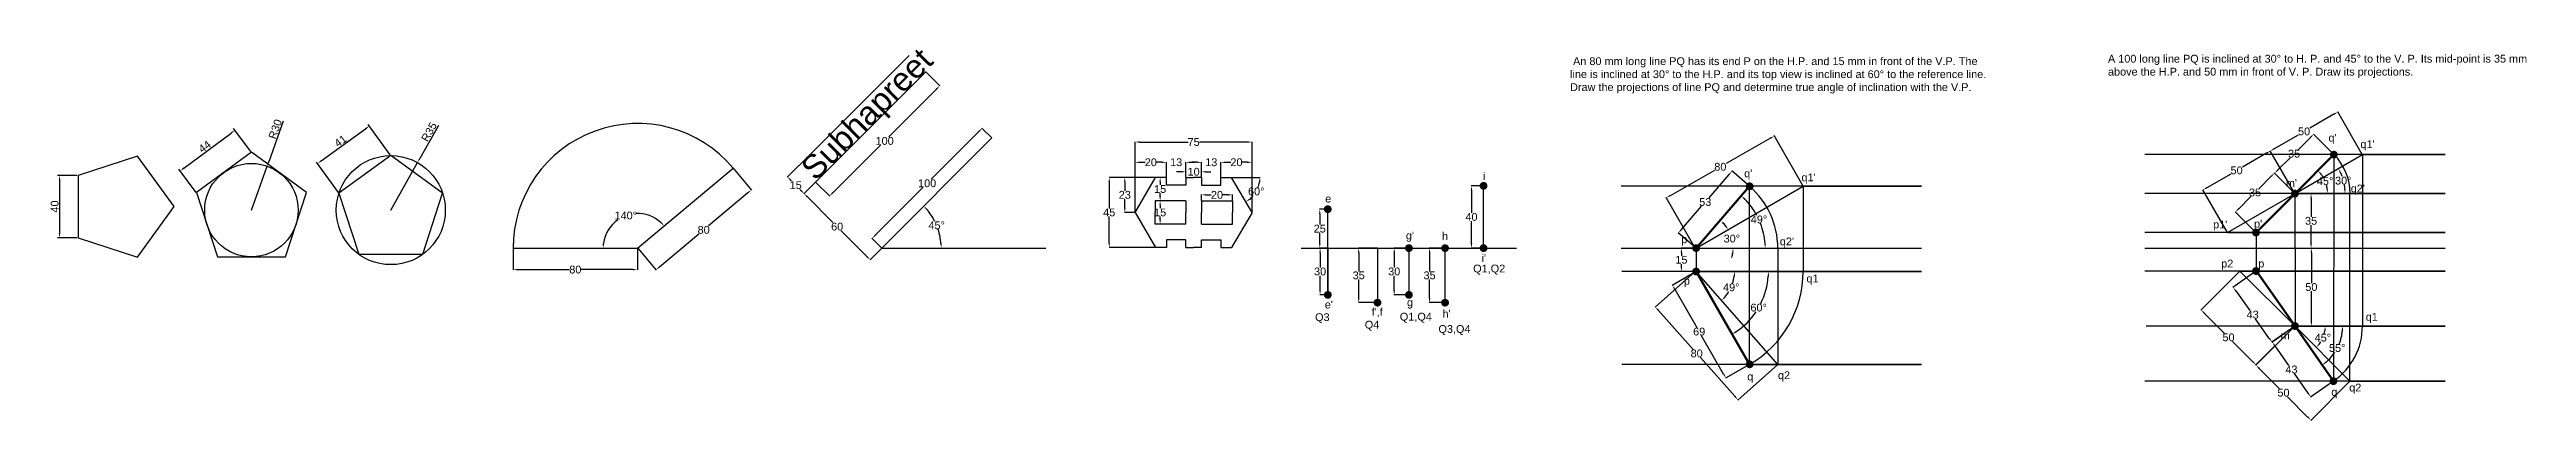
# Model space of a CAD drawing. Header units: millimetres. Extents: x 551 to 5092, y -66 to 254.
# Drawn here: x 551 to 2142, y -22 to 216 of the extents above; entities that cross this region are included whole.
import ezdxf

# ---------------------------------------------------------------- set-up
doc = ezdxf.new("R2010")
doc.units = ezdxf.units.MM
doc.header["$PDMODE"] = 35
doc.header["$PDSIZE"] = 5
doc.styles.get("Standard").update_dxf_attribs({"font": 'arial.ttf'})
doc.dimstyles.new('ISO-25', dxfattribs={"dimtxt": 5, "dimasz": 3, "dimexe": 1.25, "dimexo": 0.625, "dimtad": 1, "dimdec": 0, "dimtxsty": 'Standard', "dimcen": 2.5, "dimadec": 0, "dimazin": 0, "dimtfac": 1, "dimtdec": 0, "dimtmove": 0, "dimatfit": 3, "dimfxl": 1, "dimarcsym": 0})
doc.dimstyles.get("Standard").update_dxf_attribs({"dimtxt": 5, "dimasz": 3, "dimexe": 0.18, "dimexo": 0.0625, "dimgap": 0.09, "dimtad": 0, "dimtih": 1, "dimtoh": 1, "dimdec": 0, "dimzin": 0, "dimdsep": 46, "dimtxsty": 'Standard', "dimcen": 0.09, "dimadec": 0, "dimazin": 0, "dimtfac": 1, "dimtdec": 0, "dimtofl": 0, "dimtmove": 0, "dimatfit": 3, "dimfxl": 1, "dimtolj": 1, "dimtzin": 0, "dimarcsym": 0})

msp = doc.modelspace()

# ---------------------------------------------------------------- texts
at = {"insert": (1032.2, 141.4), "char_height": 15, "attachment_point": 1, "rotation": 45}
msp.add_mtext_dynamic_manual_height_columns('Subhapreet', width=99.313, gutter_width=75, heights=[0], dxfattribs=at)
at = {"char_height": 5, "attachment_point": 1}
for s, width, heights, insert in [(' An 80 mm long line PQ has its end P on the H.P. and 15 mm in front of the V.P. The \\Pline is inclined at 30° to the H.P. and its top view is inclined at 60° to the reference line. \\PDraw the projections of line PQ and determine true angle of inclination with the V.P.', 274.427, [0], (1527.4, 210.7)), ('A 100 long line PQ is inclined at 30° to H. P. and 45° to the V. P. Its mid-point is 35 mm \\Pabove the H.P. and 50 mm in front of V. P. Draw its projections.', 269.866, [0], (1872.8, 212.3)), ("q'", 13.078, [0], (2014.4, 161.5)), ("q1'", 13.118, [0], (2034.9, 157.4)), ('i', 9.302, [0], (1471.5, 136.9)), ("q'", 13.386, [0], (1639.2, 138.7)), ("q1'", 10.504, [0], (1676, 136.1)), ("m'", 9.316, [0], (1987, 132.5)), ("q2'", 6.253, [0], (2028.7, 129)), ('e', 11.828, [0], (1370.2, 122.5)), ("g'", 12.114, [0], (1422, 98.8)), ('h', 6.72, [0], (1445.2, 98.4)), ("p'", 5.899, [0], (1598.8, 96.4)), ("p1'", 9.234, [0], (1940.3, 105.9)), ("p'", 4.363, [0], (1966.6, 106.4)), ("i'", 7.783, [0], (1470.6, 84.3)), ("q2' ", 8.187, [0], (1662.1, 95)), ('p2', 15.56, [0], (1945.5, 80.8)), ('p', 8.637, [0], (1969.3, 80.8)), ('Q1,Q2', 21.821, [0], (1465.2, 77.6)), ('p', 8.455, [0], (1600.5, 69.7)), ('q1', 13.34, [0], (1679.2, 71.2)), ("e'", 15.934, [0], (1369.9, 54.5)), ("f',f", 8.421, [0], (1400, 49.8)), ('g', 11.325, [0], (1422.7, 55.9)), ("h'", 7.52, [0], (1445.5, 48.6)), ('Q3', 15.117, [5.48], (1363.7, 46.4)), ('Q4', 17.44, [0], (1395.6, 41.6)), ('Q1,Q4', 17.575, [0], (1418.1, 46.7)), ('Q3,Q4', 16.079, [0], (1442.9, 38.8)), ('m', 10.1, [0], (1983.7, 34.6)), ('q1', 11.393, [0], (2038.3, 46.6)), ('q', 15.252, [0], (1641.2, 8.3)), ('q2', 17.174, [0], (1660.9, 9.1)), ('q2', 8.739, [0], (2027.7, 1.2)), ('q', 11.862, [0], (2016.2, -1.6))]:
    msp.add_mtext_dynamic_manual_height_columns(s, width=width, gutter_width=25, heights=heights, dxfattribs=dict(at, insert=insert))

# ---------------------------------------------------------------- blocks, each defined once
blk = doc.blocks.new('*D1')
at = {"color": 0, "lineweight": -2, "transparency": 16777216}
for p, q in [((568.9, 134.9), (556.3, 134.9)), ((557.5, 131.9), (557.5, 97.9)), ((568.9, 94.9), (556.3, 94.9))]:
    blk.add_line(p, q, dxfattribs=at)
at = {"color": 0, "transparency": 16777216}
for points in [[(557, 131.9), (558, 131.9), (557.5, 134.9)], [(557, 97.9), (558, 97.9), (557.5, 94.9)]]:
    blk.add_solid(points, dxfattribs=at)
at = {"layer": 'Defpoints', "color": 0, "transparency": 16777216}
for p in [(569.5, 134.9), (557.5, 94.9), (569.5, 94.9)]:
    blk.add_point(p, dxfattribs=at)
at = {"color": 0, "transparency": 16777216, "insert": (554.4, 114.9), "char_height": 5, "attachment_point": 5, "rotation": 90}
blk.add_mtext('40', dxfattribs=at)
blk = doc.blocks.new('*D2')
at = {"color": 0, "lineweight": -2, "transparency": 16777216}
for p, q in [((637.4, 139.6), (667.7, 162.1)), ((680.3, 150.2), (669.3, 164.9)), ((645.2, 124), (634.2, 138.8))]:
    blk.add_line(p, q, dxfattribs=at)
at = {"color": 0, "transparency": 16777216}
for points in [[(667.4, 162.5), (668, 161.7), (670.1, 163.9)], [(637.1, 140), (637.7, 139.2), (635, 137.8)]]:
    blk.add_solid(points, dxfattribs=at)
at = {"layer": 'Defpoints', "color": 0, "transparency": 16777216}
for p in [(670.1, 163.9), (680.7, 149.7), (645.6, 123.5)]:
    blk.add_point(p, dxfattribs=at)
at = {"color": 0, "transparency": 16777216, "insert": (650.7, 153.4), "char_height": 5, "attachment_point": 5, "rotation": 36.6426}
blk.add_mtext('44', dxfattribs=at)
blk = doc.blocks.new('*D3')
at = {"color": 0, "lineweight": -2, "transparency": 16777216}
for p, q in [((725.5, 144.2), (754, 164.8)), ((769.9, 148.1), (755.7, 167.6)), ((736.6, 123.9), (722.4, 143.4))]:
    blk.add_line(p, q, dxfattribs=at)
at = {"color": 0, "transparency": 16777216}
for points in [[(753.7, 165.2), (754.3, 164.4), (756.4, 166.6)], [(725.2, 144.6), (725.8, 143.8), (723.1, 142.4)]]:
    blk.add_solid(points, dxfattribs=at)
at = {"layer": 'Defpoints', "color": 0, "transparency": 16777216}
for p in [(756.4, 166.6), (770.2, 147.6), (736.9, 123.4)]:
    blk.add_point(p, dxfattribs=at)
at = {"color": 0, "transparency": 16777216, "insert": (737.9, 157), "char_height": 5, "attachment_point": 5, "rotation": 36}
blk.add_mtext('41', dxfattribs=at)
blk = doc.blocks.new('*D4')
at = {"color": 0, "lineweight": -2, "transparency": 16777216}
for p, q in [((701.2, 169.8), (691.8, 143.6)), ((680.7, 112.6), (690.8, 140.8))]:
    blk.add_line(p, q, dxfattribs=at)
at = {"color": 0, "transparency": 16777216}
blk.add_solid([(691.3, 143.8), (692.3, 143.5), (690.8, 140.8)], dxfattribs=at)
at = {"layer": 'Defpoints', "color": 0, "transparency": 16777216}
for p in [(690.8, 140.8), (680.7, 112.6)]:
    blk.add_point(p, dxfattribs=at)
at = {"color": 0, "transparency": 16777216, "insert": (696, 164.6), "char_height": 5, "attachment_point": 5, "rotation": 70.298}
blk.add_mtext('R30', dxfattribs=at)
blk = doc.blocks.new('*D5')
at = {"color": 0, "lineweight": -2, "transparency": 16777216}
for p, q in [((800.8, 167), (788.8, 145.7)), ((770.2, 112.6), (787.3, 143.1))]:
    blk.add_line(p, q, dxfattribs=at)
at = {"color": 0, "transparency": 16777216}
blk.add_solid([(788.4, 146), (789.2, 145.5), (787.3, 143.1)], dxfattribs=at)
at = {"layer": 'Defpoints', "color": 0, "transparency": 16777216}
for p in [(787.3, 143.1), (770.2, 112.6)]:
    blk.add_point(p, dxfattribs=at)
at = {"color": 0, "transparency": 16777216, "insert": (794.8, 162.8), "char_height": 5, "attachment_point": 5, "rotation": 60.7041}
blk.add_mtext('R35', dxfattribs=at)
blk = doc.blocks.new('*D6')
at = {"color": 0, "lineweight": -2, "transparency": 16777216}
for p, q in [((848.7, 88.1), (848.7, 74.2)), ((928.7, 88.1), (928.7, 74.2)), ((851.7, 74.4), (885, 74.4)), ((925.7, 74.4), (892.4, 74.4))]:
    blk.add_line(p, q, dxfattribs=at)
at = {"color": 0, "transparency": 16777216}
for points in [[(851.7, 74.9), (851.7, 73.9), (848.7, 74.4)], [(925.7, 74.9), (925.7, 73.9), (928.7, 74.4)]]:
    blk.add_solid(points, dxfattribs=at)
at = {"layer": 'Defpoints', "color": 0, "transparency": 16777216}
for p in [(848.7, 88.2), (928.7, 88.2), (928.7, 74.4)]:
    blk.add_point(p, dxfattribs=at)
at = {"color": 0, "transparency": 16777216, "insert": (888.7, 74.4), "char_height": 5, "attachment_point": 5}
blk.add_mtext('\\A1;80', dxfattribs=at)
blk = doc.blocks.new('*D7')
at = {"color": 0, "lineweight": -2, "transparency": 16777216}
for p, q in [((990, 139.6), (1001.8, 125.5)), ((999.4, 123.7), (974.2, 102.6)), ((942.7, 76.1), (967.9, 97.3)), ((928.8, 88.1), (940.5, 74.1))]:
    blk.add_line(p, q, dxfattribs=at)
at = {"color": 0, "transparency": 16777216}
for points in [[(999.1, 124.1), (999.7, 123.3), (1001.7, 125.6)], [(942.4, 76.5), (943, 75.8), (940.4, 74.2)]]:
    blk.add_solid(points, dxfattribs=at)
at = {"layer": 'Defpoints', "color": 0, "transparency": 16777216}
for p in [(990, 139.6), (1001.7, 125.6), (928.7, 88.2)]:
    blk.add_point(p, dxfattribs=at)
at = {"color": 0, "transparency": 16777216, "insert": (971.1, 99.9), "char_height": 5, "attachment_point": 5}
blk.add_mtext('\\A1;80', dxfattribs=at)
blk = doc.blocks.new('*D8')
at = {"color": 0, "lineweight": -2, "transparency": 16777216}
for start, end in [(124.8326, 172.2631), (47.7369, 92.3271)]:
    blk.add_arc((928.7, 88.2), 22.2, start, end, dxfattribs=at)
at = {"color": 0, "transparency": 16777216}
for points in [[(944, 105), (943.3, 104.3), (945.7, 102.5)], [(907.2, 91.1), (906.2, 91.2), (906.5, 88.2)]]:
    blk.add_solid(points, dxfattribs=at)
at = {"layer": 'Defpoints', "color": 0, "transparency": 16777216}
for p in [(990, 139.6), (930, 110.4), (848.7, 88.2), (928.7, 88.2), (928.7, 88.2)]:
    blk.add_point(p, dxfattribs=at)
at = {"color": 0, "transparency": 16777216, "insert": (921.1, 109.1), "char_height": 5, "attachment_point": 5}
blk.add_mtext('\\A1;140°', dxfattribs=at)
blk = doc.blocks.new('*D9')
at = {"color": 0, "lineweight": -2, "transparency": 16777216}
for p, q in [((1147.8, 163), (1117.2, 132.4)), ((1156.1, 158.9), (1149.8, 165.3)), ((1081.3, 96.5), (1111.9, 127.1)), ((1085.4, 88.2), (1079.1, 94.5))]:
    blk.add_line(p, q, dxfattribs=at)
at = {"color": 0, "transparency": 16777216}
for points in [[(1147.4, 163.4), (1148.1, 162.7), (1149.9, 165.1)], [(1081, 96.9), (1081.7, 96.2), (1079.2, 94.4)]]:
    blk.add_solid(points, dxfattribs=at)
at = {"layer": 'Defpoints', "color": 0, "transparency": 16777216}
for p in [(1149.9, 165.1), (1156.1, 158.9), (1085.4, 88.2)]:
    blk.add_point(p, dxfattribs=at)
at = {"color": 0, "transparency": 16777216, "insert": (1114.6, 129.8), "char_height": 5, "attachment_point": 5}
blk.add_mtext('\\A1;100', dxfattribs=at)
blk = doc.blocks.new('*D10')
at = {"color": 0, "lineweight": -2, "transparency": 16777216}
for p, q in [((1113.8, 201.3), (1122.8, 192.3)), ((1120.5, 190.3), (1089.9, 159.7)), ((1054.1, 123.8), (1084.6, 154.4)), ((1043, 130.6), (1052.1, 121.5))]:
    blk.add_line(p, q, dxfattribs=at)
at = {"color": 0, "transparency": 16777216}
for points in [[(1120.2, 190.6), (1120.9, 189.9), (1122.6, 192.4)], [(1053.7, 124.2), (1054.4, 123.4), (1051.9, 121.7)]]:
    blk.add_solid(points, dxfattribs=at)
at = {"layer": 'Defpoints', "color": 0, "transparency": 16777216}
for p in [(1113.7, 201.3), (1122.6, 192.4), (1043, 130.6)]:
    blk.add_point(p, dxfattribs=at)
at = {"color": 0, "transparency": 16777216, "insert": (1087.3, 157), "char_height": 5, "attachment_point": 5}
blk.add_mtext('\\A1;100', dxfattribs=at)
blk = doc.blocks.new('*D11')
at = {"color": 0, "lineweight": -2, "transparency": 16777216}
for p, q in [((1043, 130.6), (1035.5, 123.1)), ((1037.7, 121.1), (1054.1, 104.6)), ((1075.9, 82.9), (1059.4, 99.3)), ((1085.4, 88.1), (1077.9, 80.6))]:
    blk.add_line(p, q, dxfattribs=at)
at = {"color": 0, "transparency": 16777216}
for points in [[(1038.1, 121.4), (1037.3, 120.7), (1035.6, 123.2)], [(1076.2, 83.2), (1075.5, 82.5), (1078, 80.8)]]:
    blk.add_solid(points, dxfattribs=at)
at = {"layer": 'Defpoints', "color": 0, "transparency": 16777216}
for p in [(1043, 130.6), (1078, 80.8), (1085.4, 88.2)]:
    blk.add_point(p, dxfattribs=at)
at = {"color": 0, "transparency": 16777216, "insert": (1056.8, 102), "char_height": 5, "attachment_point": 5}
blk.add_mtext('\\A1;60', dxfattribs=at)
blk = doc.blocks.new('*D12')
at = {"color": 0, "lineweight": -2, "transparency": 16777216}
for p, q in [((1032.2, 141.3), (1024.7, 133.8)), ((1026.9, 131.8), (1027.5, 131.2)), ((1043, 130.6), (1035.5, 123.1)), ((1033.5, 125.3), (1032.8, 125.9))]:
    blk.add_line(p, q, dxfattribs=at)
at = {"color": 0, "transparency": 16777216}
for points in [[(1027.3, 132.2), (1026.6, 131.5), (1024.8, 134)], [(1033.8, 125.7), (1033.1, 124.9), (1035.6, 123.2)]]:
    blk.add_solid(points, dxfattribs=at)
at = {"layer": 'Defpoints', "color": 0, "transparency": 16777216}
for p in [(1032.2, 141.4), (1043, 130.6), (1035.6, 123.2)]:
    blk.add_point(p, dxfattribs=at)
at = {"color": 0, "transparency": 16777216, "insert": (1030.2, 128.6), "char_height": 5, "attachment_point": 5}
blk.add_mtext('\\A1;15', dxfattribs=at)
blk = doc.blocks.new('*D13')
at = {"color": 0, "lineweight": -2, "transparency": 16777216}
for start, end in [(26.8475, 40.4981), (4.5019, 18.2854)]:
    blk.add_arc((1085.4, 88.2), 38.2, start, end, dxfattribs=at)
at = {"color": 0, "transparency": 16777216}
for points in [[(1114.1, 112.6), (1114.8, 113.3), (1112.4, 115.2)], [(1124, 91.2), (1123, 91.2), (1123.6, 88.2)]]:
    blk.add_solid(points, dxfattribs=at)
at = {"layer": 'Defpoints', "color": 0, "transparency": 16777216}
for p in [(1156.1, 158.9), (1122.3, 98.1), (1085.4, 88.2), (1085.4, 88.2), (1190.9, 88.2)]:
    blk.add_point(p, dxfattribs=at)
at = {"color": 0, "transparency": 16777216, "insert": (1120.7, 102.8), "char_height": 5, "attachment_point": 5}
blk.add_mtext('\\A1;45°', dxfattribs=at)
blk = doc.blocks.new('*D14')
at = {"color": 0, "lineweight": -2, "transparency": 16777216}
for p, q in [((1261.3, 133.6), (1231.4, 133.6)), ((1231.5, 130.6), (1231.5, 113.7)), ((1231.5, 91.6), (1231.5, 108.5)), ((1261.3, 88.6), (1231.4, 88.6))]:
    blk.add_line(p, q, dxfattribs=at)
at = {"color": 0, "transparency": 16777216}
for points in [[(1231, 130.6), (1232, 130.6), (1231.5, 133.6)], [(1231, 91.6), (1232, 91.6), (1231.5, 88.6)]]:
    blk.add_solid(points, dxfattribs=at)
at = {"layer": 'Defpoints', "color": 0, "transparency": 16777216}
for p in [(1261.3, 133.6), (1231.5, 88.6), (1261.3, 88.6)]:
    blk.add_point(p, dxfattribs=at)
at = {"color": 0, "transparency": 16777216, "insert": (1231.5, 111.1), "char_height": 5, "attachment_point": 5}
blk.add_mtext('\\A1;45', dxfattribs=at)
blk = doc.blocks.new('*D15')
at = {"color": 0, "lineweight": -2, "transparency": 16777216}
for p, q in [((1268.2, 133.6), (1264, 133.6)), ((1264.2, 130.6), (1264.2, 128.8)), ((1268.2, 118.6), (1264, 118.6)), ((1264.2, 121.6), (1264.2, 123.5))]:
    blk.add_line(p, q, dxfattribs=at)
at = {"color": 0, "transparency": 16777216}
for points in [[(1263.7, 130.6), (1264.7, 130.6), (1264.2, 133.6)], [(1263.7, 121.6), (1264.7, 121.6), (1264.2, 118.6)]]:
    blk.add_solid(points, dxfattribs=at)
at = {"layer": 'Defpoints', "color": 0, "transparency": 16777216}
for p in [(1268.2, 133.6), (1264.2, 118.6), (1268.2, 118.6)]:
    blk.add_point(p, dxfattribs=at)
at = {"color": 0, "transparency": 16777216, "insert": (1264.2, 126.1), "char_height": 5, "attachment_point": 5}
blk.add_mtext('\\A1;15', dxfattribs=at)
blk = doc.blocks.new('*D16')
at = {"color": 0, "lineweight": -2, "transparency": 16777216}
for p, q in [((1248.2, 133.6), (1241.3, 133.6)), ((1241.5, 130.6), (1241.5, 125)), ((1241.5, 114.1), (1241.5, 119.7)), ((1248.2, 111.1), (1241.3, 111.1))]:
    blk.add_line(p, q, dxfattribs=at)
at = {"color": 0, "transparency": 16777216}
for points in [[(1241, 130.6), (1242, 130.6), (1241.5, 133.6)], [(1241, 114.1), (1242, 114.1), (1241.5, 111.1)]]:
    blk.add_solid(points, dxfattribs=at)
at = {"layer": 'Defpoints', "color": 0, "transparency": 16777216}
for p in [(1241.5, 133.6), (1248.2, 133.6), (1248.2, 111.1)]:
    blk.add_point(p, dxfattribs=at)
at = {"color": 0, "transparency": 16777216, "insert": (1241.5, 122.4), "char_height": 5, "attachment_point": 5}
blk.add_mtext('\\A1;23', dxfattribs=at)
blk = doc.blocks.new('*D18')
at = {"color": 0, "lineweight": -2, "transparency": 16777216}
for p, q in [((1248.2, 111.2), (1248.2, 156.5)), ((1251.2, 156.3), (1282.1, 156.3)), ((1320.2, 156.3), (1289.4, 156.3)), ((1323.2, 111.2), (1323.2, 156.5))]:
    blk.add_line(p, q, dxfattribs=at)
at = {"color": 0, "transparency": 16777216}
for points in [[(1251.2, 156.8), (1251.2, 155.8), (1248.2, 156.3)], [(1320.2, 156.8), (1320.2, 155.8), (1323.2, 156.3)]]:
    blk.add_solid(points, dxfattribs=at)
at = {"layer": 'Defpoints', "color": 0, "transparency": 16777216}
for p in [(1323.2, 156.3), (1248.2, 111.1), (1323.2, 111.1)]:
    blk.add_point(p, dxfattribs=at)
at = {"color": 0, "transparency": 16777216, "insert": (1285.7, 156.3), "char_height": 5, "attachment_point": 5}
blk.add_mtext('\\A1;75', dxfattribs=at)
blk = doc.blocks.new('*D19')
at = {"color": 0, "lineweight": -2, "transparency": 16777216}
for p, q in [((1265.2, 143.3), (1262.2, 143.3)), ((1268.2, 133.7), (1268.2, 143.4)), ((1280.7, 133.7), (1280.7, 143.4)), ((1283.7, 143.3), (1286.7, 143.3))]:
    blk.add_line(p, q, dxfattribs=at)
at = {"color": 0, "transparency": 16777216}
for points in [[(1265.2, 143.8), (1265.2, 142.8), (1268.2, 143.3)], [(1283.7, 143.8), (1283.7, 142.8), (1280.7, 143.3)]]:
    blk.add_solid(points, dxfattribs=at)
at = {"layer": 'Defpoints', "color": 0, "transparency": 16777216}
for p in [(1280.7, 143.3), (1268.2, 133.6), (1280.7, 133.6)]:
    blk.add_point(p, dxfattribs=at)
at = {"color": 0, "transparency": 16777216, "insert": (1274.5, 143.3), "char_height": 5, "attachment_point": 5}
blk.add_mtext('\\A1;13', dxfattribs=at)
blk = doc.blocks.new('*D21')
at = {"color": 0, "lineweight": -2, "transparency": 16777216}
for p, q in [((1277.7, 137.2), (1274.7, 137.2)), ((1280.7, 133.7), (1280.7, 137.3)), ((1290.7, 133.7), (1290.7, 137.3)), ((1293.7, 137.2), (1296.7, 137.2))]:
    blk.add_line(p, q, dxfattribs=at)
at = {"color": 0, "transparency": 16777216}
for points in [[(1277.7, 137.7), (1277.7, 136.7), (1280.7, 137.2)], [(1293.7, 137.7), (1293.7, 136.7), (1290.7, 137.2)]]:
    blk.add_solid(points, dxfattribs=at)
at = {"layer": 'Defpoints', "color": 0, "transparency": 16777216}
for p in [(1280.7, 133.6), (1290.7, 137.2), (1290.7, 133.6)]:
    blk.add_point(p, dxfattribs=at)
at = {"color": 0, "transparency": 16777216, "insert": (1285.7, 137.2), "char_height": 5, "attachment_point": 5}
blk.add_mtext('\\A1;10', dxfattribs=at)
blk = doc.blocks.new('*D22')
at = {"color": 0, "lineweight": -2, "transparency": 16777216}
for p, q in [((1268.2, 118.6), (1264.1, 118.6)), ((1264.2, 115.6), (1264.2, 113.8)), ((1268.2, 103.6), (1264.1, 103.6)), ((1264.2, 106.6), (1264.2, 108.5))]:
    blk.add_line(p, q, dxfattribs=at)
at = {"color": 0, "transparency": 16777216}
for points in [[(1263.7, 115.6), (1264.7, 115.6), (1264.2, 118.6)], [(1263.7, 106.6), (1264.7, 106.6), (1264.2, 103.6)]]:
    blk.add_solid(points, dxfattribs=at)
at = {"layer": 'Defpoints', "color": 0, "transparency": 16777216}
for p in [(1268.2, 118.6), (1264.2, 103.6), (1268.2, 103.6)]:
    blk.add_point(p, dxfattribs=at)
at = {"color": 0, "transparency": 16777216, "insert": (1264.2, 111.1), "char_height": 5, "attachment_point": 5}
blk.add_mtext('\\A1;15', dxfattribs=at)
blk = doc.blocks.new('*D24')
at = {"color": 0, "lineweight": -2, "transparency": 16777216}
for p, q in [((1371.8, 113.2), (1366.6, 113.2)), ((1366.7, 110.2), (1366.7, 103.3)), ((1366.7, 91.2), (1366.7, 98)), ((1371.8, 88.2), (1366.6, 88.2))]:
    blk.add_line(p, q, dxfattribs=at)
at = {"color": 0, "transparency": 16777216}
for points in [[(1366.2, 110.2), (1367.2, 110.2), (1366.7, 113.2)], [(1366.2, 91.2), (1367.2, 91.2), (1366.7, 88.2)]]:
    blk.add_solid(points, dxfattribs=at)
at = {"layer": 'Defpoints', "color": 0, "transparency": 16777216}
for p in [(1371.9, 113.2), (1366.7, 88.2), (1371.9, 88.2)]:
    blk.add_point(p, dxfattribs=at)
at = {"color": 0, "transparency": 16777216, "insert": (1366.7, 100.7), "char_height": 5, "attachment_point": 5}
blk.add_mtext('\\A1;25', dxfattribs=at)
blk = doc.blocks.new('*D25')
at = {"color": 0, "lineweight": -2, "transparency": 16777216}
for p, q in [((1371.8, 88.2), (1366.7, 88.2)), ((1366.9, 85.2), (1366.9, 75.8)), ((1366.9, 61.2), (1366.9, 70.5)), ((1371.8, 58.2), (1366.7, 58.2))]:
    blk.add_line(p, q, dxfattribs=at)
at = {"color": 0, "transparency": 16777216}
for points in [[(1366.4, 85.2), (1367.4, 85.2), (1366.9, 88.2)], [(1366.4, 61.2), (1367.4, 61.2), (1366.9, 58.2)]]:
    blk.add_solid(points, dxfattribs=at)
at = {"layer": 'Defpoints', "color": 0, "transparency": 16777216}
for p in [(1371.9, 88.2), (1366.9, 58.2), (1371.9, 58.2)]:
    blk.add_point(p, dxfattribs=at)
at = {"color": 0, "transparency": 16777216, "insert": (1366.9, 73.2), "char_height": 5, "attachment_point": 5}
blk.add_mtext('\\A1;30', dxfattribs=at)
blk = doc.blocks.new('*D26')
at = {"color": 0, "lineweight": -2, "transparency": 16777216}
for p, q in [((1403.7, 88.2), (1391.6, 88.2)), ((1391.7, 85.2), (1391.7, 73.3)), ((1391.7, 56.2), (1391.7, 68)), ((1403.7, 53.2), (1391.6, 53.2))]:
    blk.add_line(p, q, dxfattribs=at)
at = {"color": 0, "transparency": 16777216}
for points in [[(1391.2, 85.2), (1392.2, 85.2), (1391.7, 88.2)], [(1391.2, 56.2), (1392.2, 56.2), (1391.7, 53.2)]]:
    blk.add_solid(points, dxfattribs=at)
at = {"layer": 'Defpoints', "color": 0, "transparency": 16777216}
for p in [(1403.7, 88.2), (1391.7, 53.2), (1403.7, 53.2)]:
    blk.add_point(p, dxfattribs=at)
at = {"color": 0, "transparency": 16777216, "insert": (1391.7, 70.7), "char_height": 5, "attachment_point": 5}
blk.add_mtext('\\A1;35', dxfattribs=at)
blk = doc.blocks.new('*D27')
at = {"color": 0, "lineweight": -2, "transparency": 16777216}
for p, q in [((1423.9, 88.2), (1414.3, 88.2)), ((1414.5, 85.2), (1414.5, 75.8)), ((1414.5, 61.2), (1414.5, 70.5)), ((1423.9, 58.2), (1414.3, 58.2))]:
    blk.add_line(p, q, dxfattribs=at)
at = {"color": 0, "transparency": 16777216}
for points in [[(1414, 85.2), (1415, 85.2), (1414.5, 88.2)], [(1414, 61.2), (1415, 61.2), (1414.5, 58.2)]]:
    blk.add_solid(points, dxfattribs=at)
at = {"layer": 'Defpoints', "color": 0, "transparency": 16777216}
for p in [(1423.9, 88.2), (1414.5, 58.2), (1423.9, 58.2)]:
    blk.add_point(p, dxfattribs=at)
at = {"color": 0, "transparency": 16777216, "insert": (1414.5, 73.2), "char_height": 5, "attachment_point": 5}
blk.add_mtext('\\A1;30', dxfattribs=at)
blk = doc.blocks.new('*D28')
at = {"color": 0, "lineweight": -2, "transparency": 16777216}
for p, q in [((1447.1, 88.2), (1437, 88.2)), ((1437.2, 85.2), (1437.2, 73.3)), ((1437.2, 56.2), (1437.2, 68)), ((1447.1, 53.2), (1437, 53.2))]:
    blk.add_line(p, q, dxfattribs=at)
at = {"color": 0, "transparency": 16777216}
for points in [[(1436.7, 85.2), (1437.7, 85.2), (1437.2, 88.2)], [(1436.7, 56.2), (1437.7, 56.2), (1437.2, 53.2)]]:
    blk.add_solid(points, dxfattribs=at)
at = {"layer": 'Defpoints', "color": 0, "transparency": 16777216}
for p in [(1447.1, 88.2), (1437.2, 53.2), (1447.1, 53.2)]:
    blk.add_point(p, dxfattribs=at)
at = {"color": 0, "transparency": 16777216, "insert": (1437.2, 70.7), "char_height": 5, "attachment_point": 5}
blk.add_mtext('\\A1;35', dxfattribs=at)
blk = doc.blocks.new('*D29')
at = {"color": 0, "lineweight": -2, "transparency": 16777216}
for p, q in [((1471.8, 128.2), (1463.9, 128.2)), ((1464.1, 125.2), (1464.1, 110.8)), ((1464.1, 91.2), (1464.1, 105.5)), ((1471.8, 88.2), (1463.9, 88.2))]:
    blk.add_line(p, q, dxfattribs=at)
at = {"color": 0, "transparency": 16777216}
for points in [[(1463.6, 125.2), (1464.6, 125.2), (1464.1, 128.2)], [(1463.6, 91.2), (1464.6, 91.2), (1464.1, 88.2)]]:
    blk.add_solid(points, dxfattribs=at)
at = {"layer": 'Defpoints', "color": 0, "transparency": 16777216}
for p in [(1464.1, 128.2), (1471.9, 128.2), (1471.9, 88.2)]:
    blk.add_point(p, dxfattribs=at)
at = {"color": 0, "transparency": 16777216, "insert": (1464.1, 108.2), "char_height": 5, "attachment_point": 5}
blk.add_mtext('\\A1;40', dxfattribs=at)
blk = doc.blocks.new('*D30')
at = {"color": 0, "lineweight": -2, "transparency": 16777216}
for p, q in [((1608.3, 88.2), (1598.8, 88.2)), ((1598.9, 85.2), (1598.9, 83.3)), ((1608.3, 73.2), (1598.8, 73.2)), ((1598.9, 76.2), (1598.9, 78))]:
    blk.add_line(p, q, dxfattribs=at)
at = {"color": 0, "transparency": 16777216}
for points in [[(1598.4, 85.2), (1599.4, 85.2), (1598.9, 88.2)], [(1598.4, 76.2), (1599.4, 76.2), (1598.9, 73.2)]]:
    blk.add_solid(points, dxfattribs=at)
at = {"layer": 'Defpoints', "color": 0, "transparency": 16777216}
for p in [(1608.3, 88.2), (1598.9, 73.2), (1608.3, 73.2)]:
    blk.add_point(p, dxfattribs=at)
at = {"color": 0, "transparency": 16777216, "insert": (1598.9, 80.7), "char_height": 5, "attachment_point": 5}
blk.add_mtext('\\A1;15', dxfattribs=at)
blk = doc.blocks.new('*D31')
at = {"color": 0, "lineweight": -2, "transparency": 16777216}
for p, q in [((1629.4, 135.4), (1616.5, 120.5)), ((1642.7, 127.9), (1631.3, 137.8)), ((1599, 100.2), (1611.9, 115.2)), ((1608.3, 88.2), (1596.9, 98.1))]:
    blk.add_line(p, q, dxfattribs=at)
at = {"color": 0, "transparency": 16777216}
for points in [[(1629.1, 135.7), (1629.8, 135.1), (1631.4, 137.7)], [(1598.6, 100.6), (1599.4, 99.9), (1597, 98)]]:
    blk.add_solid(points, dxfattribs=at)
at = {"layer": 'Defpoints', "color": 0, "transparency": 16777216}
for p in [(1631.4, 137.7), (1642.7, 127.9), (1608.3, 88.2)]:
    blk.add_point(p, dxfattribs=at)
at = {"color": 0, "transparency": 16777216, "insert": (1614.2, 117.8), "char_height": 5, "attachment_point": 5}
blk.add_mtext('\\A1;53', dxfattribs=at)
blk = doc.blocks.new('*D33')
at = {"color": 0, "lineweight": -2, "transparency": 16777216}
for p, q in [((1608.3, 73.1), (1593, 64.3)), ((1594.6, 61.8), (1608.8, 37.3)), ((1626, 7.4), (1611.8, 32)), ((1642.7, 13.6), (1627.3, 4.7))]:
    blk.add_line(p, q, dxfattribs=at)
at = {"color": 0, "transparency": 16777216}
for points in [[(1595, 62.1), (1594.2, 61.6), (1593.1, 64.4)], [(1626.4, 7.7), (1625.6, 7.2), (1627.5, 4.8)]]:
    blk.add_solid(points, dxfattribs=at)
at = {"layer": 'Defpoints', "color": 0, "transparency": 16777216}
for p in [(1608.3, 73.2), (1627.5, 4.8), (1642.7, 13.6)]:
    blk.add_point(p, dxfattribs=at)
at = {"color": 0, "transparency": 16777216, "insert": (1610.3, 34.6), "char_height": 5, "attachment_point": 5}
blk.add_mtext('\\A1;69', dxfattribs=at)
blk = doc.blocks.new('*D36')
at = {"color": 0, "lineweight": -2, "transparency": 16777216}
for p, q in [((1607.8, 73.1), (1582.1, 50.3)), ((1584.2, 48.1), (1606.4, 23.2)), ((1633.2, -6.9), (1611.1, 18)), ((1660.8, 13.6), (1635.1, -9.3))]:
    blk.add_line(p, q, dxfattribs=at)
at = {"color": 0, "transparency": 16777216}
for points in [[(1584.6, 48.5), (1583.8, 47.8), (1582.2, 50.4)], [(1633.6, -6.6), (1632.9, -7.3), (1635.2, -9.2)]]:
    blk.add_solid(points, dxfattribs=at)
at = {"layer": 'Defpoints', "color": 0, "transparency": 16777216}
for p in [(1607.8, 73.2), (1582.2, 50.4), (1660.9, 13.6)]:
    blk.add_point(p, dxfattribs=at)
at = {"color": 0, "transparency": 16777216, "insert": (1608.7, 20.6), "char_height": 5, "attachment_point": 5}
blk.add_mtext('\\A1;80', dxfattribs=at)
blk = doc.blocks.new('*D37')
at = {"color": 0, "lineweight": -2, "transparency": 16777216}
for p, q in [((1677.1, 127.9), (1658.5, 160.4)), ((1656, 158.7), (1627.6, 142.5)), ((1591.9, 122), (1620.3, 138.3)), ((1607.8, 88.2), (1589.2, 120.7))]:
    blk.add_line(p, q, dxfattribs=at)
at = {"color": 0, "transparency": 16777216}
for points in [[(1655.7, 159.2), (1656.2, 158.3), (1658.6, 160.2)], [(1591.6, 122.5), (1592.1, 121.6), (1589.3, 120.5)]]:
    blk.add_solid(points, dxfattribs=at)
at = {"layer": 'Defpoints', "color": 0, "transparency": 16777216}
for p in [(1677.1, 127.9), (1589.3, 120.5), (1607.8, 88.2)]:
    blk.add_point(p, dxfattribs=at)
at = {"color": 0, "transparency": 16777216, "insert": (1623.9, 140.4), "char_height": 5, "attachment_point": 5}
blk.add_mtext('\\A1;80', dxfattribs=at)
blk = doc.blocks.new('*D38')
at = {"color": 0, "lineweight": -2, "transparency": 16777216}
for start, end in [(37.2356, 44.4712), (345.5288, 352.7644)]:
    blk.add_arc((1608.3, 88.2), 23.8, start, end, dxfattribs=at)
at = {"color": 0, "transparency": 16777216}
for points in [[(1627.7, 102.8), (1626.8, 102.3), (1628.9, 100.1)], [(1631.4, 85.2), (1632.4, 85.2), (1632.1, 88.2)]]:
    blk.add_solid(points, dxfattribs=at)
at = {"layer": 'Defpoints', "color": 0, "transparency": 16777216}
for p in [(1677.1, 127.9), (1560.3, 88.2), (1608.3, 88.2), (1631.7, 92.3), (1753, 88.2)]:
    blk.add_point(p, dxfattribs=at)
at = {"color": 0, "transparency": 16777216, "insert": (1631.3, 94.3), "char_height": 5, "attachment_point": 5}
blk.add_mtext('\\A1;30°', dxfattribs=at)
blk = doc.blocks.new('*D39')
at = {"color": 0, "lineweight": -2, "transparency": 16777216}
for start, end in [(28.3658, 45.2323), (3.8743, 20.8536)]:
    blk.add_arc((1608.3, 88.2), 44.4, start, end, dxfattribs=at)
at = {"color": 0, "transparency": 16777216}
for points in [[(1639.2, 119.3), (1639.9, 120.1), (1637.4, 121.7)], [(1653.1, 91.2), (1652.1, 91.2), (1652.7, 88.2)]]:
    blk.add_solid(points, dxfattribs=at)
at = {"layer": 'Defpoints', "color": 0, "transparency": 16777216}
for p in [(1642.7, 127.9), (1650.9, 100.7), (1560.3, 88.2), (1608.3, 88.2), (1753, 88.2)]:
    blk.add_point(p, dxfattribs=at)
at = {"color": 0, "transparency": 16777216, "insert": (1648.7, 106.6), "char_height": 5, "attachment_point": 5}
blk.add_mtext('\\A1;49°', dxfattribs=at)
blk = doc.blocks.new('*D40')
at = {"color": 0, "lineweight": -2, "transparency": 16777216}
for start, end in [(342.2628, 353.0506), (318.3591, 328.7868)]:
    blk.add_arc((1608.3, 73.2), 24.7, start, end, dxfattribs=at)
at = {"color": 0, "transparency": 16777216}
for points in [[(1632.4, 70.2), (1633.4, 70.2), (1633.1, 73.2)], [(1627.2, 56.4), (1626.5, 57.1), (1624.7, 54.6)]]:
    blk.add_solid(points, dxfattribs=at)
at = {"layer": 'Defpoints', "color": 0, "transparency": 16777216}
for p in [(1560.6, 73.2), (1608.3, 73.2), (1753, 73.2), (1629.2, 59.9), (1660.9, 13.6)]:
    blk.add_point(p, dxfattribs=at)
at = {"color": 0, "transparency": 16777216, "insert": (1630.9, 63), "char_height": 5, "attachment_point": 5}
blk.add_mtext('\\A1;49°', dxfattribs=at)
blk = doc.blocks.new('*D41')
at = {"color": 0, "lineweight": -2, "transparency": 16777216}
for start, end in [(333.6994, 356.2975), (303.7025, 326.157)]:
    blk.add_arc((1608.3, 73.2), 46.4, start, end, dxfattribs=at)
at = {"color": 0, "transparency": 16777216}
for points in [[(1654.2, 70.2), (1655.2, 70.2), (1654.8, 73.2)], [(1634.4, 34.1), (1633.8, 35), (1631.5, 33)]]:
    blk.add_solid(points, dxfattribs=at)
at = {"layer": 'Defpoints', "color": 0, "transparency": 16777216}
for p in [(1560.6, 73.2), (1608.3, 73.2), (1753, 73.2), (1643.9, 43.3), (1642.7, 13.6)]:
    blk.add_point(p, dxfattribs=at)
at = {"color": 0, "transparency": 16777216, "insert": (1648.5, 50), "char_height": 5, "attachment_point": 5}
blk.add_mtext('\\A1;60°', dxfattribs=at)
blk = doc.blocks.new('*D100')
at = {"color": 0, "lineweight": -2, "transparency": 16777216}
for p, q in [((1290.7, 118.7), (1290.7, 122.6)), ((1293.7, 122.4), (1297, 122.4)), ((1307.6, 122.4), (1304.4, 122.4)), ((1310.6, 118.7), (1310.6, 122.6))]:
    blk.add_line(p, q, dxfattribs=at)
at = {"color": 0, "transparency": 16777216}
for points in [[(1293.7, 122.9), (1293.7, 121.9), (1290.7, 122.4)], [(1307.6, 122.9), (1307.6, 121.9), (1310.6, 122.4)]]:
    blk.add_solid(points, dxfattribs=at)
at = {"layer": 'Defpoints', "color": 0, "transparency": 16777216}
for p in [(1290.7, 118.6), (1310.6, 122.4), (1310.6, 118.6)]:
    blk.add_point(p, dxfattribs=at)
at = {"color": 0, "transparency": 16777216, "insert": (1300.7, 122.4), "char_height": 5, "attachment_point": 5}
blk.add_mtext('\\A1;20', dxfattribs=at)
blk = doc.blocks.new('*D101')
at = {"color": 0, "lineweight": -2, "transparency": 16777216}
blk.add_line((1310.2, 133.6), (1328.5, 133.6), dxfattribs=at)
for start, end in [(339.3336, 350.5274), (309.6831, 319.9175)]:
    blk.add_arc((1310.1, 133.6), 18.2, start, end, dxfattribs=at)
at = {"color": 0, "transparency": 16777216}
for points in [[(1327.6, 130.7), (1328.6, 130.6), (1328.3, 133.6)], [(1322, 119.2), (1321.5, 120), (1319.3, 117.9)]]:
    blk.add_solid(points, dxfattribs=at)
at = {"layer": 'Defpoints', "color": 0, "transparency": 16777216}
for p in [(1303.2, 133.6), (1310.1, 133.6), (1310.1, 133.6), (1324.1, 122), (1323.2, 111.1)]:
    blk.add_point(p, dxfattribs=at)
at = {"color": 0, "transparency": 16777216, "insert": (1325.9, 124.6), "char_height": 5, "attachment_point": 5}
blk.add_mtext('\\A1;60°', dxfattribs=at)
blk = doc.blocks.new('*D102')
at = {"color": 0, "lineweight": -2, "transparency": 16777216}
for p, q in [((1287.7, 143.3), (1284.7, 143.3)), ((1290.7, 133.7), (1290.7, 143.4)), ((1303.2, 133.7), (1303.2, 143.4)), ((1306.2, 143.3), (1309.2, 143.3))]:
    blk.add_line(p, q, dxfattribs=at)
at = {"color": 0, "transparency": 16777216}
for points in [[(1287.7, 143.8), (1287.7, 142.8), (1290.7, 143.3)], [(1306.2, 143.8), (1306.2, 142.8), (1303.2, 143.3)]]:
    blk.add_solid(points, dxfattribs=at)
at = {"layer": 'Defpoints', "color": 0, "transparency": 16777216}
for p in [(1303.2, 143.3), (1290.7, 133.6), (1303.2, 133.6)]:
    blk.add_point(p, dxfattribs=at)
at = {"color": 0, "transparency": 16777216, "insert": (1297, 143.3), "char_height": 5, "attachment_point": 5}
blk.add_mtext('\\A1;13', dxfattribs=at)
blk = doc.blocks.new('*D103')
at = {"color": 0, "lineweight": -2, "transparency": 16777216}
for p, q in [((1303.2, 133.7), (1303.2, 143.4)), ((1306.2, 143.3), (1309.5, 143.3)), ((1320.2, 143.3), (1316.9, 143.3)), ((1323.2, 133.7), (1323.2, 143.4))]:
    blk.add_line(p, q, dxfattribs=at)
at = {"color": 0, "transparency": 16777216}
for points in [[(1306.2, 143.8), (1306.2, 142.8), (1303.2, 143.3)], [(1320.2, 143.8), (1320.2, 142.8), (1323.2, 143.3)]]:
    blk.add_solid(points, dxfattribs=at)
at = {"layer": 'Defpoints', "color": 0, "transparency": 16777216}
for p in [(1323.2, 143.3), (1303.2, 133.6), (1323.2, 133.6)]:
    blk.add_point(p, dxfattribs=at)
at = {"color": 0, "transparency": 16777216, "insert": (1313.2, 143.3), "char_height": 5, "attachment_point": 5}
blk.add_mtext('\\A1;20', dxfattribs=at)
blk = doc.blocks.new('*D104')
at = {"color": 0, "lineweight": -2, "transparency": 16777216}
for p, q in [((1248.2, 133.7), (1248.2, 143.4)), ((1251.2, 143.3), (1254.5, 143.3)), ((1265.2, 143.3), (1261.9, 143.3)), ((1268.2, 133.7), (1268.2, 143.4))]:
    blk.add_line(p, q, dxfattribs=at)
at = {"color": 0, "transparency": 16777216}
for points in [[(1251.2, 143.8), (1251.2, 142.8), (1248.2, 143.3)], [(1265.2, 143.8), (1265.2, 142.8), (1268.2, 143.3)]]:
    blk.add_solid(points, dxfattribs=at)
at = {"layer": 'Defpoints', "color": 0, "transparency": 16777216}
for p in [(1268.2, 143.3), (1248.2, 133.6), (1268.2, 133.6)]:
    blk.add_point(p, dxfattribs=at)
at = {"color": 0, "transparency": 16777216, "insert": (1258.2, 143.3), "char_height": 5, "attachment_point": 5}
blk.add_mtext('\\A1;20', dxfattribs=at)
blk = doc.blocks.new('*D42')
at = {"color": 0, "lineweight": -2, "transparency": 16777216}
for start, end in [(19.9423, 24.6518), (5.3482, 10.1697)]:
    blk.add_arc((1992.9, 123.2), 32.2, start, end, dxfattribs=at)
at = {"color": 0, "transparency": 16777216}
for points in [[(2021.7, 136.4), (2022.5, 136.8), (2020.7, 139.3)], [(2025.4, 126.2), (2024.4, 126.2), (2025, 123.2)]]:
    blk.add_solid(points, dxfattribs=at)
at = {"layer": 'Defpoints', "color": 0, "transparency": 16777216}
for p in [(2036.2, 148.2), (2024.5, 128.8), (1896.5, 123.2), (1992.9, 123.2), (2089.2, 123.2)]:
    blk.add_point(p, dxfattribs=at)
at = {"color": 0, "transparency": 16777216, "insert": (2023.9, 131.5), "char_height": 5, "attachment_point": 5}
blk.add_mtext('\\A1;30°', dxfattribs=at)
blk = doc.blocks.new('*D43')
at = {"color": 0, "lineweight": -2, "transparency": 16777216}
for start, end in [(30.5785, 36.764), (8.236, 14.8713)]:
    blk.add_arc((1992.9, 123.2), 20.9, start, end, dxfattribs=at)
at = {"color": 0, "transparency": 16777216}
for points in [[(2009.2, 135.4), (2010, 136), (2007.6, 138)], [(2014, 126.2), (2013.1, 126.1), (2013.8, 123.2)]]:
    blk.add_solid(points, dxfattribs=at)
at = {"layer": 'Defpoints', "color": 0, "transparency": 16777216}
for p in [(2017.9, 148.2), (2013.1, 128.6), (1896.5, 123.2), (1992.9, 123.2), (2089.2, 123.2)]:
    blk.add_point(p, dxfattribs=at)
at = {"color": 0, "transparency": 16777216, "insert": (2012.2, 131.2), "char_height": 5, "attachment_point": 5}
blk.add_mtext('\\A1;45°', dxfattribs=at)
blk = doc.blocks.new('*D44')
at = {"color": 0, "lineweight": -2, "transparency": 16777216}
for start, end in [(345.6876, 351.1459), (323.8541, 328.7912)]:
    blk.add_arc((1992.9, 38.2), 19.4, start, end, dxfattribs=at)
at = {"color": 0, "transparency": 16777216}
for points in [[(2011.6, 35.2), (2012.6, 35.2), (2012.3, 38.2)], [(2008.9, 26.4), (2008.2, 27), (2006.6, 24.4)]]:
    blk.add_solid(points, dxfattribs=at)
at = {"layer": 'Defpoints', "color": 0, "transparency": 16777216}
for p in [(1897.3, 38.2), (1992.9, 38.2), (2089.2, 38.2), (2009.7, 28.5), (2028.2, 2.8)]:
    blk.add_point(p, dxfattribs=at)
at = {"color": 0, "transparency": 16777216, "insert": (2010.8, 30.7), "char_height": 5, "attachment_point": 5}
blk.add_mtext('\\A1;45°', dxfattribs=at)
blk = doc.blocks.new('*D45')
at = {"color": 0, "lineweight": -2, "transparency": 16777216}
for start, end in [(337.9214, 354.3715), (310.5895, 326.7548)]:
    blk.add_arc((1992.9, 38.2), 30.6, start, end, dxfattribs=at)
at = {"color": 0, "transparency": 16777216}
for points in [[(2022.8, 35.2), (2023.8, 35.2), (2023.4, 38.2)], [(2013.1, 14.6), (2012.4, 15.4), (2010.4, 13.1)]]:
    blk.add_solid(points, dxfattribs=at)
at = {"layer": 'Defpoints', "color": 0, "transparency": 16777216}
for p in [(1897.3, 38.2), (1992.9, 38.2), (2089.2, 38.2), (2017.4, 19.9), (2017.6, 2.8)]:
    blk.add_point(p, dxfattribs=at)
at = {"color": 0, "transparency": 16777216, "insert": (2020, 24.1), "char_height": 5, "attachment_point": 5}
blk.add_mtext('\\A1;55°', dxfattribs=at)
blk = doc.blocks.new('*D46')
at = {"color": 0, "lineweight": -2, "transparency": 16777216}
for p, q in [((2002.7, 159.1), (1994.9, 151.4)), ((2017.8, 148.2), (2004.7, 161.4)), ((1981.9, 138.4), (1989.7, 146.1)), ((1992.8, 123.2), (1979.7, 136.4))]:
    blk.add_line(p, q, dxfattribs=at)
at = {"color": 0, "transparency": 16777216}
for points in [[(2002.3, 159.5), (2003, 158.8), (2004.8, 161.3)], [(1981.6, 138.7), (1982.3, 138), (1979.8, 136.3)]]:
    blk.add_solid(points, dxfattribs=at)
at = {"layer": 'Defpoints', "color": 0, "transparency": 16777216}
for p in [(2004.8, 161.3), (2017.9, 148.2), (1992.9, 123.2)]:
    blk.add_point(p, dxfattribs=at)
at = {"color": 0, "transparency": 16777216, "insert": (1992.3, 148.8), "char_height": 5, "attachment_point": 5}
blk.add_mtext('\\A1;35', dxfattribs=at)
blk = doc.blocks.new('*D47')
at = {"color": 0, "lineweight": -2, "transparency": 16777216}
for p, q in [((1977.5, 134.3), (1969.8, 126.5)), ((1992.8, 123.2), (1979.5, 136.5)), ((1967.8, 98.2), (1954.5, 111.5)), ((1956.8, 113.5), (1964.5, 121.3))]:
    blk.add_line(p, q, dxfattribs=at)
at = {"color": 0, "transparency": 16777216}
for points in [[(1977.2, 134.6), (1977.9, 133.9), (1979.7, 136.4)], [(1956.4, 113.9), (1957.1, 113.2), (1954.7, 111.4)]]:
    blk.add_solid(points, dxfattribs=at)
at = {"layer": 'Defpoints', "color": 0, "transparency": 16777216}
for p in [(1954.7, 111.4), (1992.9, 123.2), (1967.9, 98.2)]:
    blk.add_point(p, dxfattribs=at)
at = {"color": 0, "transparency": 16777216, "insert": (1967.2, 123.9), "char_height": 5, "attachment_point": 5}
blk.add_mtext('\\A1;35', dxfattribs=at)
blk = doc.blocks.new('*D48')
at = {"color": 0, "lineweight": -2, "transparency": 16777216}
for p, q in [((2036.1, 148.2), (2020.3, 175.7)), ((1979.7, 152.1), (1995.1, 160.9)), ((2017.8, 174.1), (2002.4, 165.2)), ((1992.8, 123.2), (1977, 150.7))]:
    blk.add_line(p, q, dxfattribs=at)
at = {"color": 0, "transparency": 16777216}
for points in [[(2017.5, 174.5), (2018, 173.6), (2020.4, 175.6)], [(1979.4, 152.5), (1979.9, 151.6), (1977.1, 150.6)]]:
    blk.add_solid(points, dxfattribs=at)
at = {"layer": 'Defpoints', "color": 0, "transparency": 16777216}
for p in [(2020.4, 175.6), (2036.2, 148.2), (1992.9, 123.2)]:
    blk.add_point(p, dxfattribs=at)
at = {"color": 0, "transparency": 16777216, "insert": (1998.7, 163.1), "char_height": 5, "attachment_point": 5}
blk.add_mtext('\\A1;50', dxfattribs=at)
blk = doc.blocks.new('*D49')
at = {"color": 0, "lineweight": -2, "transparency": 16777216}
for p, q in [((1974.5, 149.1), (1959.1, 140.2)), ((1992.8, 123.2), (1977, 150.7)), ((1936.4, 127.1), (1951.8, 135.9)), ((1949.5, 98.2), (1933.7, 125.7))]:
    blk.add_line(p, q, dxfattribs=at)
at = {"color": 0, "transparency": 16777216}
for points in [[(1974.2, 149.5), (1974.7, 148.6), (1977.1, 150.6)], [(1936.1, 127.5), (1936.6, 126.6), (1933.8, 125.6)]]:
    blk.add_solid(points, dxfattribs=at)
at = {"layer": 'Defpoints', "color": 0, "transparency": 16777216}
for p in [(1933.8, 125.6), (1992.9, 123.2), (1949.6, 98.2)]:
    blk.add_point(p, dxfattribs=at)
at = {"color": 0, "transparency": 16777216, "insert": (1955.4, 138.1), "char_height": 5, "attachment_point": 5}
blk.add_mtext('\\A1;50', dxfattribs=at)
blk = doc.blocks.new('*D51')
at = {"color": 0, "lineweight": -2, "transparency": 16777216}
for p, q in [((1967.8, 73.5), (1953, 63)), ((1954.9, 60.7), (1963.8, 48.1)), ((1976.4, 30.2), (1967.5, 42.8)), ((1992.8, 38.1), (1978, 27.7))]:
    blk.add_line(p, q, dxfattribs=at)
at = {"color": 0, "transparency": 16777216}
for points in [[(1955.3, 61), (1954.5, 60.4), (1953.2, 63.1)], [(1976.8, 30.5), (1976, 29.9), (1978.2, 27.8)]]:
    blk.add_solid(points, dxfattribs=at)
at = {"layer": 'Defpoints', "color": 0, "transparency": 16777216}
for p in [(1967.9, 73.5), (1953.2, 63.1), (1992.9, 38.2)]:
    blk.add_point(p, dxfattribs=at)
at = {"color": 0, "transparency": 16777216, "insert": (1965.7, 45.5), "char_height": 5, "attachment_point": 5}
blk.add_mtext('\\A1;43', dxfattribs=at)
blk = doc.blocks.new('*D52')
at = {"color": 0, "lineweight": -2, "transparency": 16777216}
for p, q in [((1992.8, 38.1), (1978.1, 27.9)), ((1980, 25.5), (1988.8, 12.9)), ((2001.3, -4.9), (1992.5, 7.7)), ((2017.5, 2.8), (2002.9, -7.5))]:
    blk.add_line(p, q, dxfattribs=at)
at = {"color": 0, "transparency": 16777216}
for points in [[(1980.4, 25.8), (1979.6, 25.2), (1978.3, 28)], [(2001.7, -4.6), (2000.9, -5.2), (2003, -7.4)]]:
    blk.add_solid(points, dxfattribs=at)
at = {"layer": 'Defpoints', "color": 0, "transparency": 16777216}
for p in [(1992.9, 38.2), (2017.6, 2.8), (2003, -7.4)]:
    blk.add_point(p, dxfattribs=at)
at = {"color": 0, "transparency": 16777216, "insert": (1990.6, 10.3), "char_height": 5, "attachment_point": 5}
blk.add_mtext('\\A1;43', dxfattribs=at)
blk = doc.blocks.new('*D53')
at = {"color": 0, "lineweight": -2, "transparency": 16777216}
for p, q in [((1957.5, 73.5), (1932.4, 48.4)), ((1934.6, 46.4), (1947.6, 33.5)), ((1992.8, 38.1), (1967.8, 13.1)), ((1965.8, 15.3), (1952.8, 28.2))]:
    blk.add_line(p, q, dxfattribs=at)
at = {"color": 0, "transparency": 16777216}
for points in [[(1935, 46.8), (1934.3, 46.1), (1932.5, 48.5)], [(1966.1, 15.7), (1965.4, 15), (1967.9, 13.2)]]:
    blk.add_solid(points, dxfattribs=at)
at = {"layer": 'Defpoints', "color": 0, "transparency": 16777216}
for p in [(1957.5, 73.5), (1932.5, 48.5), (1992.9, 38.2)]:
    blk.add_point(p, dxfattribs=at)
at = {"color": 0, "transparency": 16777216, "insert": (1950.2, 30.9), "char_height": 5, "attachment_point": 5}
blk.add_mtext('\\A1;50', dxfattribs=at)
blk = doc.blocks.new('*D54')
at = {"color": 0, "lineweight": -2, "transparency": 16777216}
for p, q in [((1992.8, 38.1), (1967.6, 13)), ((1969.9, 11), (1982.8, -2)), ((2028.2, 2.8), (2003, -22.4)), ((2001, -20.2), (1988.1, -7.2))]:
    blk.add_line(p, q, dxfattribs=at)
at = {"color": 0, "transparency": 16777216}
for points in [[(1970.3, 11.3), (1969.5, 10.6), (1967.8, 13.1)], [(2001.4, -19.8), (2000.7, -20.5), (2003.1, -22.3)]]:
    blk.add_solid(points, dxfattribs=at)
at = {"layer": 'Defpoints', "color": 0, "transparency": 16777216}
for p in [(1992.9, 38.2), (2028.2, 2.8), (2003.1, -22.3)]:
    blk.add_point(p, dxfattribs=at)
at = {"color": 0, "transparency": 16777216, "insert": (1985.5, -4.6), "char_height": 5, "attachment_point": 5}
blk.add_mtext('\\A1;50', dxfattribs=at)
blk = doc.blocks.new('*D106')
at = {"color": 0, "lineweight": -2, "transparency": 16777216}
for p, q in [((1992.9, 123.2), (2003.4, 123.2)), ((2003.2, 120.2), (2003.2, 108.3)), ((2003.2, 91.2), (2003.2, 103)), ((1992.9, 88.2), (2003.4, 88.2))]:
    blk.add_line(p, q, dxfattribs=at)
at = {"color": 0, "transparency": 16777216}
for points in [[(2002.7, 120.2), (2003.7, 120.2), (2003.2, 123.2)], [(2002.7, 91.2), (2003.7, 91.2), (2003.2, 88.2)]]:
    blk.add_solid(points, dxfattribs=at)
at = {"layer": 'Defpoints', "color": 0, "transparency": 16777216}
for p in [(1992.9, 123.2), (1992.9, 88.2), (2003.2, 88.2)]:
    blk.add_point(p, dxfattribs=at)
at = {"color": 0, "transparency": 16777216, "insert": (2003.2, 105.7), "char_height": 5, "attachment_point": 5}
blk.add_mtext('\\A1;35', dxfattribs=at)
blk = doc.blocks.new('*D107')
at = {"color": 0, "lineweight": -2, "transparency": 16777216}
for p, q in [((1992.9, 88.2), (2003.6, 88.2)), ((2003.4, 85.2), (2003.4, 65.8)), ((2003.4, 41.2), (2003.4, 60.5)), ((1992.9, 38.2), (2003.6, 38.2))]:
    blk.add_line(p, q, dxfattribs=at)
at = {"color": 0, "transparency": 16777216}
for points in [[(2002.9, 85.2), (2003.9, 85.2), (2003.4, 88.2)], [(2002.9, 41.2), (2003.9, 41.2), (2003.4, 38.2)]]:
    blk.add_solid(points, dxfattribs=at)
at = {"layer": 'Defpoints', "color": 0, "transparency": 16777216}
for p in [(1992.9, 88.2), (1992.9, 38.2), (2003.4, 38.2)]:
    blk.add_point(p, dxfattribs=at)
at = {"color": 0, "transparency": 16777216, "insert": (2003.4, 63.2), "char_height": 5, "attachment_point": 5}
blk.add_mtext('\\A1;50', dxfattribs=at)

# ---------------------------------------------------------------- dimensions: what is measured, and where the dimension line sits
for p1, p2, distance, dimstyle, picture, middle in [((1043, 130.6), (1113.7, 201.3), -12.6, 'Standard', '*D10', (1087.3, 157)), ((1992.9, 123.2), (2036.2, 148.2), 31.6, 'Standard', '*D48', (1998.7, 163.1)), ((645.6, 123.5), (680.7, 149.7), 17.8, 'ISO-25', '*D2', (650.7, 153.4)), ((736.9, 123.4), (770.2, 147.6), 23.5, 'ISO-25', '*D3', (737.9, 157)), ((1085.4, 88.2), (1156.1, 158.9), 8.8, 'Standard', '*D9', (1114.6, 129.8)), ((1248.2, 111.1), (1323.2, 111.1), 45.2, 'Standard', '*D18', (1285.7, 156.3)), ((1677.1, 127.9), (1607.8, 88.2), -37.3, 'Standard', '*D37', (1623.9, 140.4)), ((1992.9, 123.2), (2017.9, 148.2), 18.5, 'Standard', '*D46', (1992.3, 148.8)), ((1248.2, 133.6), (1268.2, 133.6), 9.6, 'Standard', '*D104', (1258.2, 143.3)), ((1268.2403765, 133.6131005), (1280.7403765, 133.6131005), 9.6407221, 'Standard', '*D19', (1274.4903765, 143.2538225)), ((1290.7403765, 133.6131005), (1303.2403765, 133.6131005), 9.6426438, 'Standard', '*D102', (1296.9903765, 143.2557442)), ((1303.2, 133.6), (1323.2, 133.6), 9.6, 'Standard', '*D103', (1313.2, 143.3)), ((1992.9, 123.2), (1949.6, 98.2), -31.6, 'Standard', '*D49', (1955.4, 138.1)), ((569.5, 134.9), (569.5, 94.9), -12, 'ISO-25', '*D1', (554.4, 114.9)), ((928.7, 88.2), (990, 139.6), -18.2, 'Standard', '*D7', (971.1, 99.9)), ((1032.2, 141.4), (1043, 130.6), -10.5, 'Standard', '*D12', (1030.2, 128.6)), ((1043, 130.6), (1085.4, 88.2), -10.5, 'Standard', '*D11', (1056.8, 102)), ((1261.3, 133.6), (1261.3, 88.6), -29.8, 'Standard', '*D14', (1231.5, 111.1)), ((1248.2403765, 111.1131005), (1248.2403765, 133.6131005), 6.7418159, 'Standard', '*D16', (1241.4985606, 122.3631005)), ((1268.2, 133.6), (1268.2, 118.6), -4, 'Standard', '*D15', (1264.2, 126.1)), ((1280.7, 133.6), (1290.7, 133.6), 3.6, 'Standard', '*D21', (1285.7, 137.2)), ((1471.9, 88.2), (1471.9, 128.2), 7.8, 'Standard', '*D29', (1464.1, 108.2)), ((1608.3, 88.2), (1642.7, 127.9), 14.9, 'Standard', '*D31', (1614.2, 117.8)), ((1992.9, 123.2), (1967.9, 98.2), -18.7, 'Standard', '*D47', (1967.2, 123.9)), ((1268.2, 118.6), (1268.2, 103.6), -4, 'Standard', '*D22', (1264.2, 111.1)), ((1290.7, 118.6), (1310.6, 118.6), 3.8, 'Standard', '*D100', (1300.7, 122.4)), ((1371.9, 113.2), (1371.9, 88.2), -5.1, 'Standard', '*D24', (1366.7, 100.7)), ((1992.9, 123.2), (1992.9, 88.2), 10.3, 'Standard', '*D106', (2003.2, 105.7)), ((848.7, 88.2), (928.7, 88.2), -13.8, 'Standard', '*D6', (888.7, 74.4)), ((1371.9, 88.2), (1371.9, 58.2), -5, 'Standard', '*D25', (1366.9, 73.2)), ((1403.7, 88.2), (1403.7, 53.2), -12, 'Standard', '*D26', (1391.7, 70.7)), ((1423.9, 88.2), (1423.9, 58.2), -9.4, 'Standard', '*D27', (1414.5, 73.2)), ((1447.1, 88.2), (1447.1, 53.2), -9.9, 'Standard', '*D28', (1437.2, 70.7)), ((1608.3, 88.2), (1608.3, 73.2), -9.4, 'Standard', '*D30', (1598.9, 80.7)), ((1992.9, 88.2), (1992.9, 38.2), 10.5, 'Standard', '*D107', (2003.4, 63.2)), ((1660.9, 13.6), (1607.8, 73.2), 34.3, 'Standard', '*D36', (1608.7, 20.6)), ((1608.3, 73.2), (1642.7, 13.6), -17.6, 'Standard', '*D33', (1610.3, 34.6)), ((1992.9, 38.2), (1957.5, 73.5), 35.4, 'Standard', '*D53', (1950.2, 30.9)), ((1992.9, 38.2), (1967.9, 73.5), 18, 'Standard', '*D51', (1965.7, 45.5)), ((1992.9, 38.2), (2028.2, 2.8), -35.5, 'Standard', '*D54', (1985.5, -4.6)), ((1992.9, 38.2), (2017.6, 2.8), -17.8, 'Standard', '*D52', (1990.6, 10.3))]:
    dim = msp.add_aligned_dim(p1=p1, p2=p2, distance=distance, dimstyle=dimstyle)
    dim.commit()
    dim.dimension.update_dxf_attribs({"geometry": picture, "text_midpoint": middle})
for center, mpoint, picture, middle in [((680.7, 112.6), (690.8, 140.8), '*D4', (699, 163.6)), ((770.2, 112.6), (787.3, 143.1), '*D5', (797.5, 161.3))]:
    dim = msp.add_radius_dim(center=center, mpoint=mpoint, dimstyle='ISO-25')
    dim.commit()
    dim.dimension.update_dxf_attribs({"geometry": picture, "text_midpoint": middle, "dimtype": 164})
for base, line1, line2, picture, middle in [((1122.3, 98.1), ((1085.4, 88.2), (1156.1, 158.9)), ((1085.4, 88.2), (1190.9, 88.2)), '*D13', (1120.7, 102.8)), ((2024.5, 128.8), ((2089.2, 123.2), (1896.5, 123.2)), ((1992.9, 123.2), (2036.2, 148.2)), '*D42', (2023.9, 131.5)), ((2013.1, 128.6), ((2089.2, 123.2), (1896.5, 123.2)), ((1992.9, 123.2), (2017.9, 148.2)), '*D43', (2012.2, 131.2)), ((930, 110.4), ((928.7, 88.2), (990, 139.6)), ((848.7, 88.2), (928.7, 88.2)), '*D8', (921.1, 109.1)), ((1324.1, 122), ((1303.2, 133.6), (1310.1, 133.6)), ((1323.2, 111.1), (1310.1, 133.6)), '*D101', (1325.9, 124.6)), ((1631.7, 92.3), ((1608.3, 88.2), (1677.1, 127.9)), ((1560.3, 88.2), (1753, 88.2)), '*D38', (1631.3, 94.3)), ((1650.9, 100.7), ((1560.3, 88.2), (1753, 88.2)), ((1642.7, 127.9), (1608.3, 88.2)), '*D39', (1648.7, 106.6)), ((1629.2, 59.9), ((1753, 73.2), (1560.6, 73.2)), ((1660.9, 13.6), (1608.3, 73.2)), '*D40', (1630.9, 63)), ((1643.9, 43.3), ((1753, 73.2), (1560.6, 73.2)), ((1608.3, 73.2), (1642.7, 13.6)), '*D41', (1648.5, 50)), ((2009.7, 28.5), ((2089.2, 38.2), (1897.3, 38.2)), ((1992.9, 38.2), (2028.2, 2.8)), '*D44', (2010.8, 30.7)), ((2017.4, 19.9), ((2089.2, 38.2), (1897.3, 38.2)), ((2017.6, 2.8), (1992.9, 38.2)), '*D45', (2020, 24.1))]:
    dim = msp.add_angular_dim_2l(base=base, line1=line1, line2=line2, dimstyle='Standard')
    dim.commit()
    dim.dimension.update_dxf_attribs({"geometry": picture, "text_midpoint": middle})

# ---------------------------------------------------------------- linework, layer by layer
for p, q in [((1032.4, 141.2), (1103.1, 211.9)), ((1043, 130.6), (1113.7, 201.3)), ((1085.4, 88.2), (1156.1, 158.9)), ((2089.2, 148.2), (1896.5, 148.2)), ((1992.9, 123.2), (2036.2, 148.2)), ((2017.9, 148.2), (2017.6, 2.8)), ((2036.2, 148.2), (2089.2, 148.2)), ((2036.2, 148.2), (2036.2, 38.2)), ((928.7, 88.2), (990, 139.6)), ((1248.2, 111.1), (1261.3, 133.6)), ((1268.2, 133.6), (1261.3, 133.6)), ((1268.2, 128.6), (1268.2, 133.6)), ((1280.7, 128.6), (1268.2, 128.6)), ((1280.7, 133.6), (1280.7, 128.6)), ((1280.7, 133.6), (1285.7, 133.6)), ((1290.7, 133.6), (1285.7, 133.6)), ((1290.7, 133.6), (1290.7, 128.6)), ((1290.7, 128.6), (1303.2, 128.6)), ((1303.2, 133.6), (1310.1, 133.6)), ((1303.2, 128.6), (1303.2, 133.6)), ((1323.2, 111.1), (1310.1, 133.6)), ((1471.9, 88.2), (1471.9, 128.2)), ((1753, 127.9), (1560.3, 127.9)), ((1608.3, 88.2), (1677.1, 127.9)), ((1642.7, 13.6), (1642.7, 127.9)), ((1677.1, 127.9), (1753, 127.9)), ((1677.1, 127.9), (1677.1, 73.2)), ((1280.7, 118.6), (1260.9, 118.6)), ((1260.9, 118.6), (1260.9, 111.1)), ((1280.7, 118.6), (1280.7, 111.1)), ((1290.7, 118.6), (1310.6, 118.6)), ((1290.7, 118.6), (1290.7, 111.1)), ((1310.6, 118.6), (1310.6, 111.1)), ((1371.9, 58.2), (1371.9, 113.2)), ((2089.2, 123.2), (1896.5, 123.2)), ((1949.6, 98.2), (1992.9, 123.2)), ((1992.9, 88.2), (1992.9, 123.2)), ((1992.9, 123.2), (2089.2, 123.2)), ((2028.2, 2.8), (2028.2, 123.2)), ((1248.2, 111.1), (1261.3, 88.6)), ((1260.9, 103.6), (1260.9, 111.1)), ((1280.7, 103.6), (1260.9, 103.6)), ((1280.7, 103.6), (1280.7, 111.1)), ((1290.7, 103.6), (1290.7, 111.1)), ((1290.7, 103.6), (1310.6, 103.6)), ((1323.2, 111.1), (1310.1, 88.6)), ((1310.6, 103.6), (1310.6, 111.1)), ((2089.2, 98.2), (1896.5, 98.2)), ((1949.6, 98.2), (2089.2, 98.2)), ((1967.9, 98.2), (1967.9, 73.5)), ((848.7, 88.2), (928.7, 88.2)), ((1085.4, 88.2), (1190.9, 88.2)), ((1268.2, 88.6), (1261.3, 88.6)), ((1280.7, 93.6), (1268.2, 93.6)), ((1268.2, 93.6), (1268.2, 88.6)), ((1280.7, 88.6), (1280.7, 93.6)), ((1280.7, 88.6), (1285.7, 88.6)), ((1290.7, 88.6), (1285.7, 88.6)), ((1290.7, 88.6), (1290.7, 93.6)), ((1290.7, 93.6), (1303.2, 93.6)), ((1303.2, 93.6), (1303.2, 88.6)), ((1303.2, 88.6), (1310.1, 88.6)), ((1354.7, 88.2), (1493.1, 88.2)), ((1371.9, 88.2), (1371.9, 58.2)), ((1403.7, 88.2), (1403.7, 53.2)), ((1423.9, 88.2), (1423.9, 58.2)), ((1447.1, 88.2), (1447.1, 53.2)), ((1560.3, 88.2), (1753, 88.2)), ((1608.3, 88.2), (1608.3, 73.2)), ((1660.9, 88.2), (1660.9, 13.6)), ((1896.5, 88.2), (2089.2, 88.2)), ((1992.9, 88.2), (1992.9, 38.2)), ((1753, 73.2), (1560.6, 73.2)), ((1608.3, 73.2), (1753, 73.2)), ((1660.9, 13.6), (1608.3, 73.2)), ((2089.2, 73.5), (1896.5, 73.5)), ((1957.5, 73.5), (1992.9, 38.2)), ((1957.5, 73.5), (2089.2, 73.5)), ((2089.2, 38.2), (1897.3, 38.2)), ((1992.9, 38.2), (2028.2, 2.8)), ((1992.9, 38.2), (2089.2, 38.2)), ((1753, 13.6), (1560.6, 13.6)), ((1642.7, 13.6), (1753, 13.6)), ((2089.2, 2.8), (1896.5, 2.8)), ((2028.2, 2.8), (2089.2, 2.8))]:
    msp.add_line(p, q)
at = {"lineweight": 53}
for p, q in [((1992.9, 123.2), (2017.9, 148.2)), ((1642.7, 127.9), (1608.3, 88.2)), ((1967.9, 98.2), (1992.9, 123.2)), ((1608.3, 73.2), (1642.7, 13.6)), ((1992.9, 38.2), (1968.2, 73.5)), ((2017.6, 2.8), (1992.9, 38.2))]:
    msp.add_line(p, q, dxfattribs=at)
for points in [[(569.5, 134.9), (569.5, 94.9), (607.6, 82.5), (631.1, 114.9), (607.6, 147.2)], [(680.7, 149.7), (645.4, 124), (658.9, 82.6), (702.5, 82.6), (716, 124)], [(770.2, 147.6), (736.9, 123.4), (749.6, 84.3), (790.8, 84.3), (803.5, 123.4)]]:
    msp.add_lwpolyline(points, close=True)
at = {"const_width": 2.5}
for points in [[(2016.6, 148.2, 1), (2019.1, 148.2, 1)], [(1470.6, 128.2, 1), (1473.1, 128.2, 1)], [(1641.5, 127.9, 1), (1644, 127.9, 1)], [(1370.6, 113.2, 1), (1373.1, 113.2, 1)], [(1991.6, 123.2, 1), (1994.1, 123.2, 1)], [(1966.6, 98.2, 1), (1969.1, 98.2, 1)], [(1422.7, 88.2, 1), (1425.2, 88.2, 1)], [(1445.9, 88.2, 1), (1448.4, 88.2, 1)], [(1470.6, 88.2, 1), (1473.1, 88.2, 1)], [(1607.1, 88.2, 1), (1609.6, 88.2, 1)], [(1607.1, 73.2, 1), (1609.6, 73.2, 1)], [(1966.6, 73.5, 1), (1969.1, 73.5, 1)], [(1370.6, 58.2, 1), (1373.1, 58.2, 1)], [(1402.5, 53.2, 1), (1405, 53.2, 1)], [(1422.7, 58.2, 1), (1425.2, 58.2, 1)], [(1445.9, 53.2, 1), (1448.4, 53.2, 1)], [(1991.6, 38.2, 1), (1994.1, 38.2, 1)], [(1641.5, 13.6, 1), (1644, 13.6, 1)], [(2016.3, 2.8, 1), (2018.8, 2.8, 1)]]:
    msp.add_lwpolyline(points, format="xyb", close=True, dxfattribs=at)
for centre, radius in [((770.2, 112.6), 35), ((680.7, 112.6), 30)]:
    msp.add_circle(centre, radius)
for centre, radius, start, end in [((928.7, 88.2), 80, 40, 180), ((1992.9, 123.2), 35.4, 0, 45), ((1608.3, 88.2), 52.5, 0, 49.1066), ((1992.9, 123.2), 35.4, 314.7794, 315), ((1608.3, 73.2), 68.8, 300, 0), ((1993.3, 38.2), 42.9, 55.2279, 55.4485), ((1993.3, 38.2), 42.9, 304.5515, 0)]:
    msp.add_arc(centre, radius, start, end)

msp.set_redraw_order([(e.dxf.handle, doc.entitydb.next_handle()) for e in msp.query("TEXT MTEXT ATTDEF DIMENSION ARC_DIMENSION")])  # texts and dimensions are drawn at this point

doc.saveas('drawing.dxf')
